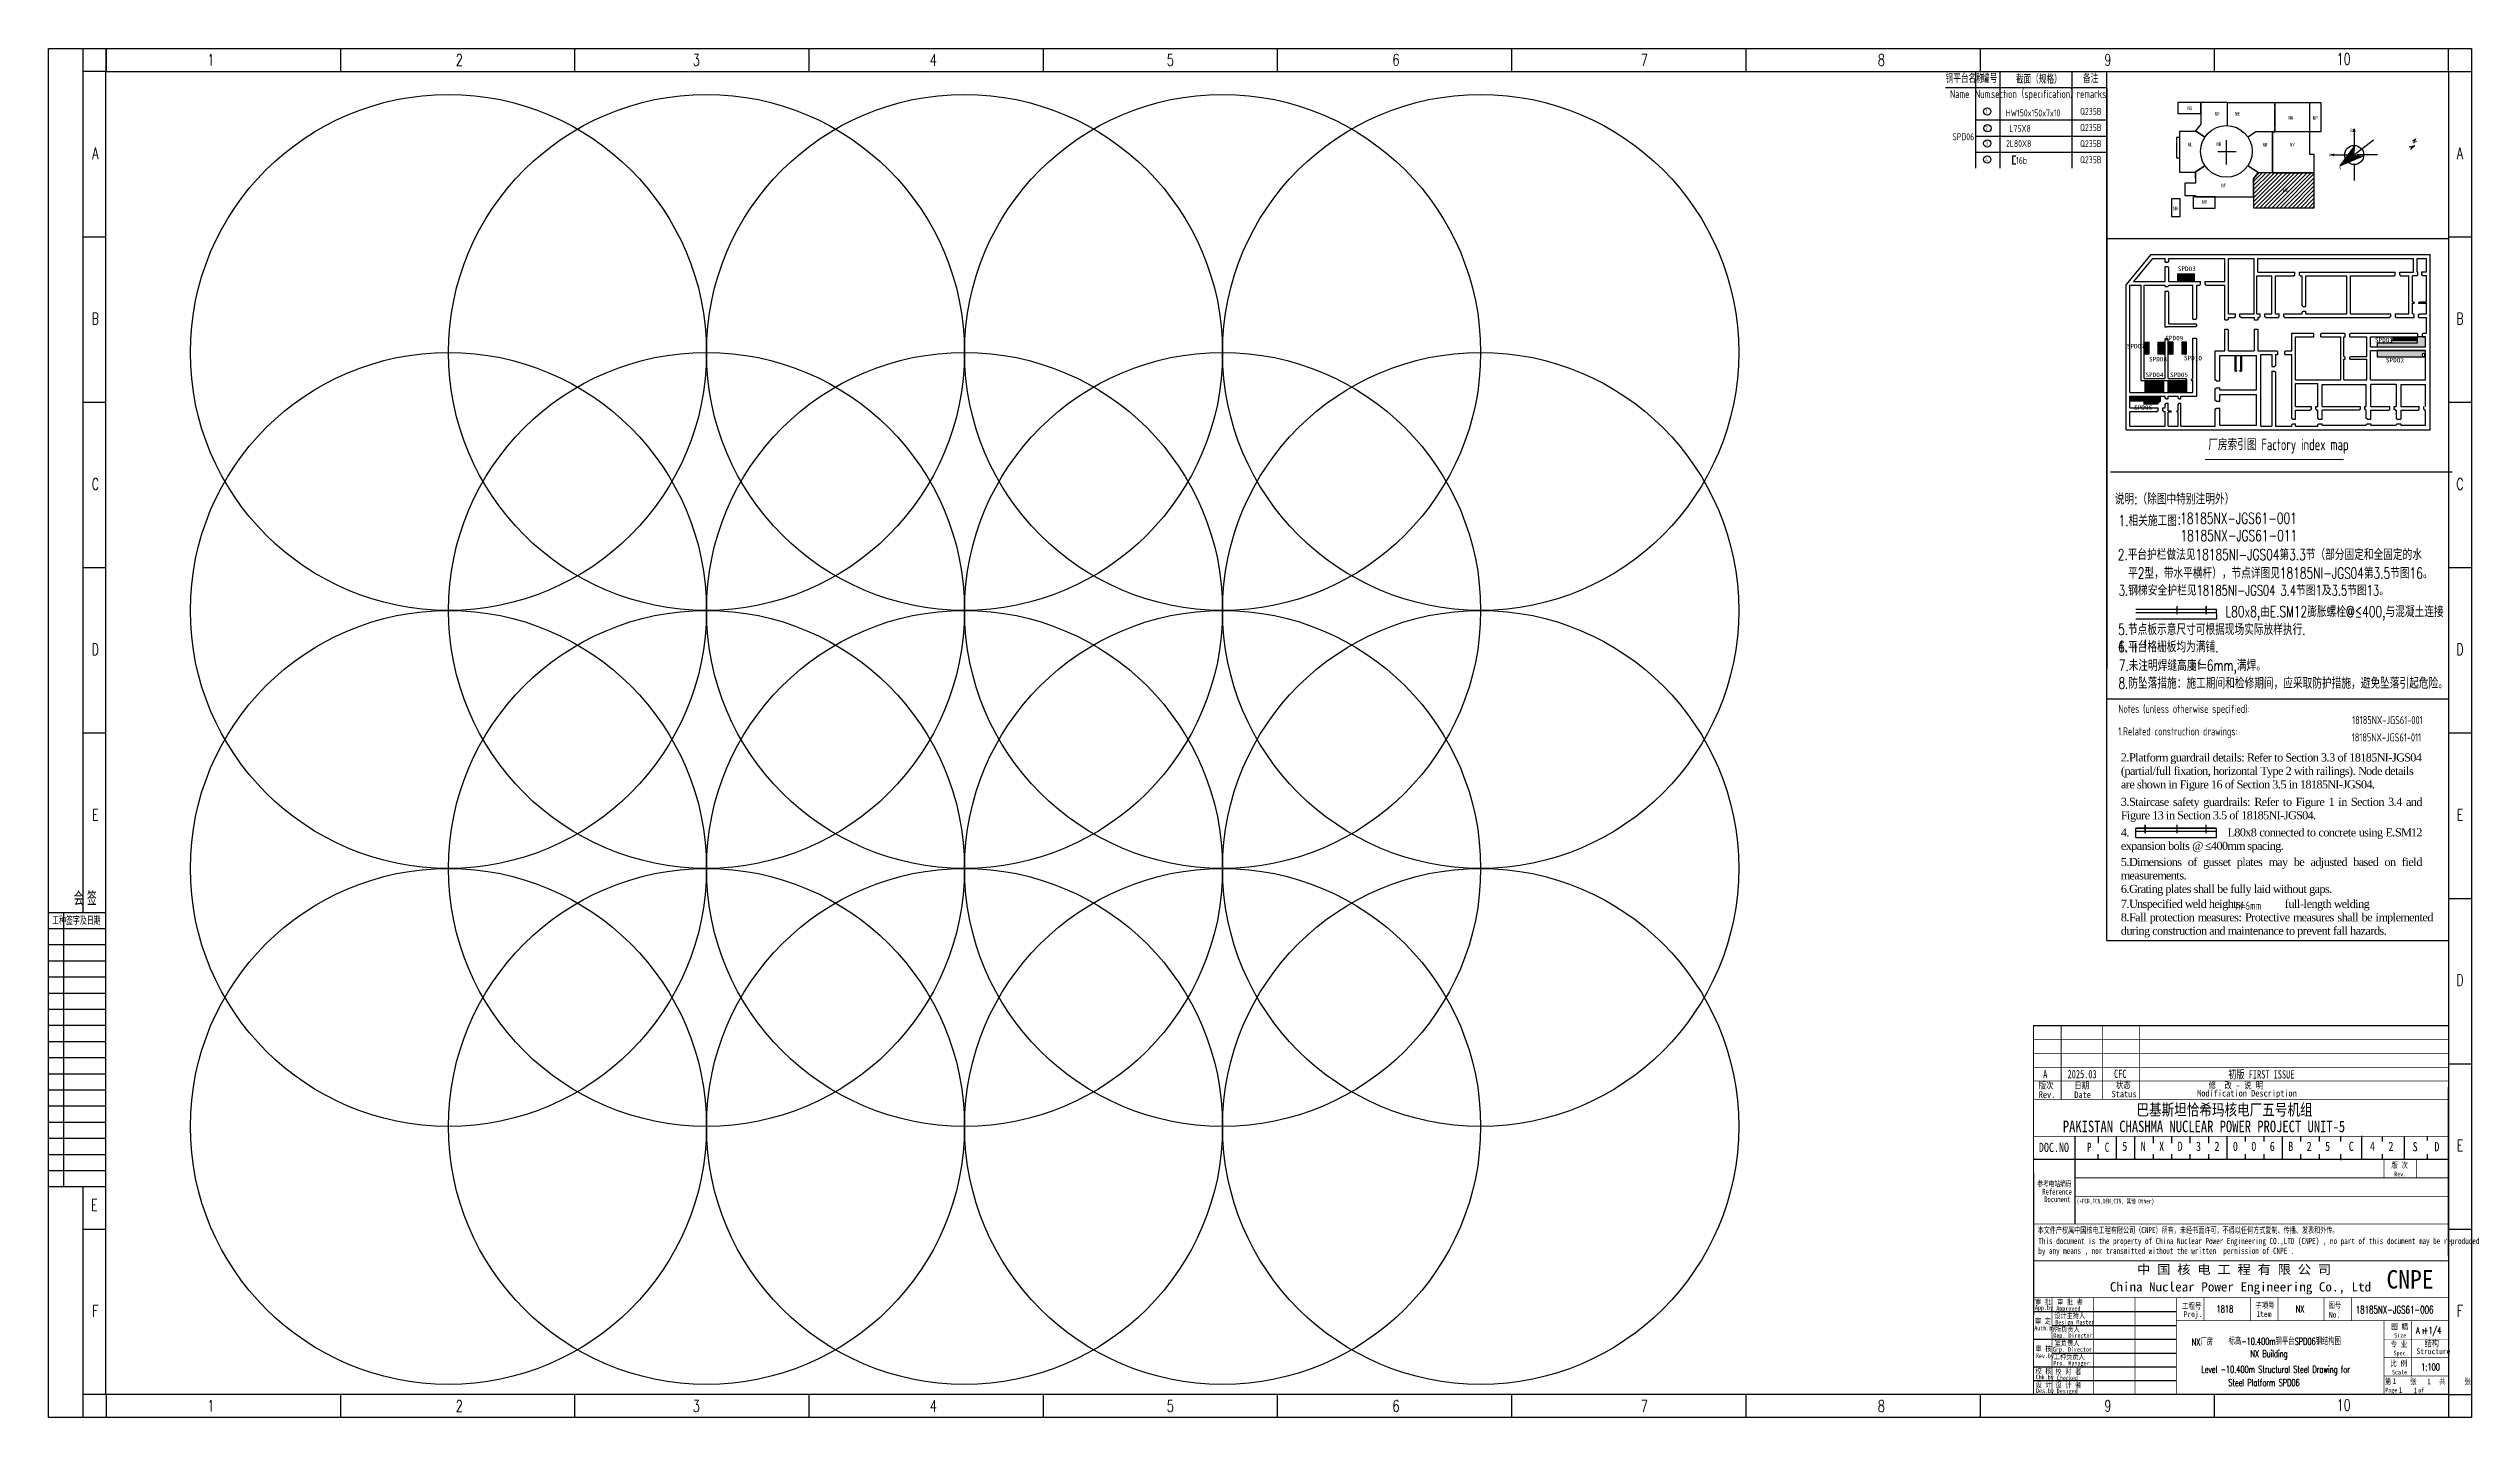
# Model space of a CAD drawing. Extents: x 15627 to 120728, y 407503 to 466903.
import ezdxf
from ezdxf.enums import TextEntityAlignment as Align

# ---------------------------------------------------------------- set-up
doc = ezdxf.new("R2010")
doc.units = 0
for name, pattern in [('CENTER', [2, 1.25, -0.25, 0.25, -0.25]), ('CONTINOUS', [0]), ('DASH', [0.35, 0.25, -0.1]), ('DOTE', [2.42, 2, -0.2, 0.02, -0.2]), ('HIDDEN', [0.375, 0.25, -0.125])]:
    doc.linetypes.add(name, pattern=pattern)
doc.layers.get('0').update_dxf_attribs({"linetype": 'CONTINUOUS'})
for name, color, linetype in [('1', 1, 'CONTINUOUS'), ('C77(文本)', 3, 'CONTINUOUS'), ('DEN202303', 1, 'CONTINUOUS'), ('DOTE', 11, 'DOTE'), ('DX条件钢平台', 52, 'CONTINUOUS'), ('NUM', 7, 'CONTINUOUS'), ('PDIM', 3, 'CONTINUOUS'), ('PUB_TEXT', 7, 'CONTINUOUS'), ('STEEL', 7, 'CONTINUOUS'), ('TEXT', 7, 'CONTINUOUS'), ('TK', 7, 'CONTINUOUS'), ('Wall', 7, 'CONTINUOUS'), ('图框', 4, 'CONTINOUS'), ('土建', 4, 'CONTINUOUS'), ('墙柱标注', 220, 'CONTINUOUS'), ('房间号', 7, 'CONTINUOUS'), ('指北针', 3, 'CONTINUOUS'), ('标注', 3, 'CONTINUOUS'), ('梁__虚线', 4, 'DASH'), ('河北布置专业DX条件2015.6.5', 1, 'CONTINUOUS'), ('看线', 1, 'CONTINUOUS')]:
    doc.layers.add(name, color=color, linetype=linetype)
doc.styles.add('0902', font='tssdeng.shx', dxfattribs={"width": 0.7, "bigfont": 'tssdchn.shx'})
doc.styles.add('1', font='ROMANS', dxfattribs={"width": 0.7, "bigfont": 'HZTXT'})
doc.styles.add('bine', font='binee.shx', dxfattribs={"width": 0.7, "bigfont": 'binec.shx'})
doc.styles.add('CHINESE-3', font='romand.shx', dxfattribs={"width": 0.8, "bigfont": 'ochinese.shx'})
doc.styles.add('HT', font='simhei.ttf')
doc.styles.add('HZ', font='TXT.shx', dxfattribs={"width": 0.7, "bigfont": 'hz.shx'})
doc.styles.add('RH', font='romans.shx', dxfattribs={"width": 0.7, "bigfont": 'hz.shx'})
doc.styles.add('ROMAND', font='romand.shx', dxfattribs={"width": 0.7, "bigfont": 'ochinese.shx'})
doc.styles.add('ROMANT', font='ROMANT')
doc.styles.add('S1', font='tssdeng.shx', dxfattribs={"width": 0.7, "bigfont": 'tssdchn.shx'})
doc.styles.add('TSSD_DIMENSION', font='tssdeng.shx', dxfattribs={"width": 0.7, "bigfont": 'Hztxt.shx'})
doc.styles.add('TSSD_Rein', font='Tssdeng.shx', dxfattribs={"width": 0.7, "bigfont": 'hztxt.shx'})
doc.styles.add('宋体', font='', dxfattribs={"width": 0.7})
doc.styles.add('汉字', font='STFANGSO.TTF', dxfattribs={"width": 0.8, "height": 4})
doc.styles.get('宋体').set_extended_font_data('SimSun')
pattern_1 = [(0, (-269555.184, 890853.217), (0, 27.94), [20.32, -7.62]), (90, (-269555.184, 890853.217), (-27.94, 2e-15), [20.32, -7.62])]
pattern_2 = [(0, (-1668719.114, 3121314.544), (0, 27.94), [20.32, -7.62]), (90, (-1668719.114, 3121314.544), (-27.94, 2e-15), [20.32, -7.62])]

msp = doc.modelspace()

# ---------------------------------------------------------------- texts
at = {"ltscale": 99, "style": 'TSSD_Rein', "width": 0.7}
for s, p in [('钢平台名称', (97919, 465410)), ('编号', (99497, 465410)), ('截面（规格）', (100967, 465379)), ('备注', (103876, 465410))]:
    msp.add_text(s, height=350, dxfattribs=at).set_placement(p)
at = {"style": '0902', "width": 0.7}
for s, p in [('2', (99741, 463533)), ('1', (99729, 464262)), ('3', (99750, 462875)), ('4', (99750, 462175))]:
    msp.add_text(s, height=180, dxfattribs=at).set_placement(p, align=Align.TOP_RIGHT)
for s, p in [('HW150x150x7x10', (100529, 463955)), ('L75X8', (100682, 463283)), ('Q235B', (103746, 464025)), ('Q235B', (103746, 463325)), ('SPD06', (98210, 462920)), ('2L80X8', (100538, 462627)), ('Q235B', (103746, 462625)), ('16b', (100970, 461895)), ('Q235B', (103746, 461925))]:
    msp.add_text(s, height=300, dxfattribs=at).set_placement(p)
at = {"color": 4, "linetype": 'Continuous', "style": '宋体', "width": 0.8}
for s, p in [('巴基斯坦恰希玛核电厂五号机组', (106194, 420609)), ('PAKISTAN CHASHMA NUCLEAR POWER PROJECT UNIT-5', (103000, 419884))]:
    msp.add_text(s, height=500, dxfattribs=at).set_placement(p)
for s, p in [('5', (105577, 418950)), ('N', (106377, 418950)), ('X', (107177, 418950)), ('D', (107977, 418950)), ('3', (108777, 418950)), ('2', (109577, 418950)), ('0', (110377, 418950)), ('B', (112777, 418950)), ('2', (113577, 418950)), ('5', (114377, 418950)), ('C', (115402, 418950)), ('4', (116322, 418950)), ('2', (117122, 418950)), ('S', (118174, 418933)), ('D', (119117, 418933))]:
    msp.add_text(s, height=400, dxfattribs=at).set_placement(p, align=Align.BOTTOM_LEFT)
at = {"color": 2, "linetype": 'Continuous', "style": '宋体', "width": 0.8}
for s, p in [('0', (111177, 418950)), ('6', (111977, 418950))]:
    msp.add_text(s, height=400, dxfattribs=at).set_placement(p, align=Align.BOTTOM_LEFT)
at = {"color": 4, "linetype": 'Continuous', "char_height": 400, "attachment_point": 5, "style": '宋体'}
for s, width, insert in [('P', 577.48, (104148, 419231)), ('C', 676.01, (104915, 419224))]:
    msp.add_mtext_dynamic_manual_height_columns(s, width=width, gutter_width=100, heights=[0], dxfattribs=dict(at, insert=insert))
at = {"layer": '1', "color": 4}
for s, height, style, width, p in [('A', 360, '宋体', 0.7, (102146, 422215)), ('2025.03', 360, '宋体', 0.7, (103206, 422224)), ('CFC', 360, '宋体', 0.7, (105221, 422237)), ('初版 FIRST ISSUE', 360, '宋体', 0.7, (110179, 422212)), ('版次', 288, '汉字', 0.8, (101953, 421768)), ('Rev.', 288, '汉字', 0.8, (101953, 421372)), ('Date', 288, '汉字', 0.8, (103498, 421366)), ('日期 ', 288, '汉字', 0.8, (103498, 421768)), ('Status', 288, '汉字', 0.8, (105115, 421394)), ('状态', 288, '汉字', 0.8, (105306, 421790)), ('Modification Description', 288, '汉字', 0.8, (108823, 421431)), ('修  改 - 说 明', 288, '汉字', 0.8, (109323, 421774)), ('DOC.NO', 400, '宋体', 0.8, (101962, 419024)), ('版 次', 250, '汉字', 0.8, (117247, 418329)), ('Rev.', 200, '汉字', 0.8, (117373, 417970)), ('App.by', 200, '汉字', 0.8, (101794, 412171)), ('审 批', 240, '汉字', 0.8, (101792, 412404)), ('设计主持人', 240, '汉字', 0.8, (102627, 411806)), ('Approved', 200, '汉字', 0.8, (102718, 412137)), ('审 批 者', 240, '汉字', 0.8, (102750, 412396)), ('Proj.', 250, '汉字', 0.8, (108238, 411863)), ('Item', 250, '汉字', 0.8, (111395, 411867)), ('No.', 250, '汉字', 0.8, (114543, 411839)), ('Auth.by', 200, '汉字', 0.8, (101761, 411286)), ('审 定', 240, '汉字', 0.8, (101788, 411574)), ('Dep. Director', 200, '汉字', 0.8, (102590, 410963)), ('所负责人', 240, '汉字', 0.8, (102659, 411220)), ('Design Master', 200, '汉字', 0.8, (102671, 411539)), ('图 幅', 250, '汉字', 0.8, (117247, 411329)), ('Size', 200, '汉字', 0.8, (117373, 410970)), ('审 核', 240, '汉字', 0.8, (101812, 410368)), ('Rev.by', 200, '汉字', 0.8, (101829, 410081)), ('Grp. Director', 200, '汉字', 0.8, (102570, 410361)), ('Pro. Manager', 200, '汉字', 0.8, (102591, 409761)), ('工种负责人', 240, '汉字', 0.8, (102605, 410027)), ('室负责人', 240, '汉字', 0.8, (102648, 410617)), ('比 例', 250, '汉字', 0.8, (117207, 409732)), ('专 业', 250, '汉字', 0.8, (117220, 410561)), ('Spec.', 200, '汉字', 0.8, (117345, 410201)), ('Structure', 250, '汉字', 0.8, (118343, 410253)), ('校 核', 240, '汉字', 0.8, (101813, 409405)), ('设 计', 240, '汉字', 0.8, (101821, 408812)), ('Chk.by', 200, '汉字', 0.8, (101822, 409161)), ('校 对 者', 240, '汉字', 0.8, (102681, 409382)), ('设 计 者', 240, '汉字', 0.8, (102681, 408797)), ('Checked', 200, '汉字', 0.8, (102738, 409125)), ('第     张      共     张', 250, '汉字', 0.8, (116966, 408947)), ('Scale', 200, '汉字', 0.8, (117275, 409372)), ('1', 250, '汉字', 0.8, (117307, 408958)), ('1', 250, '汉字', 0.8, (118802, 408943)), ('Des.by', 200, '汉字', 0.8, (101837, 408567)), ('Desiged', 200, '汉字', 0.8, (102734, 408555)), ('Page       of  ', 200, '汉字', 0.8, (116983, 408592)), ('1', 250, '汉字', 0.8, (117568, 408569)), ('1', 250, '汉字', 0.8, (118205, 408558))]:
    msp.add_text(s, height=height, dxfattribs=dict(at, style=style, width=width)).set_placement(p)
at = {"layer": '1', "color": 4, "ltscale": 0.8}
for s, height, style, width, p in [('参考电站编码', 250, '宋体', 0.7, (101897, 417523)), ('Reference', 250, '宋体', 0.7, (102108, 417178)), ('Document', 250, '宋体', 0.7, (102192, 416848)), ('(+FCR,FCN,DEN,CIN, 其他 Other)', 200, '宋体', 0.7, (103595, 416792)), ('本文件产权属中国核电工程有限公司（CNPE）所有，未经书面许可，不得以任何方式复制、传播、发表和外传。', 270, '宋体', 0.7, (101905, 415503)), ('This document is the property of China Nuclear Power Engineering CO.,LTD (CNPE) , no part of this document may be reproduced ', 270, '宋体', 0.7, (101937, 415029)), ('by any means , nor transmitted without the written  permission of CNPE .', 270, '宋体', 0.7, (101937, 414604)), ('工程号', 250, '汉字', 0.8, (108170, 412215)), ('子项号', 250, '汉字', 0.8, (111349, 412247)), ('图号', 250, '汉字', 0.8, (114521, 412254))]:
    msp.add_text(s, height=height, dxfattribs=dict(at, style=style, width=width)).set_placement(p)
at = {"layer": '1', "color": 4, "style": '宋体'}
for s, width, p, p2 in [('中 国 核 电 工 程 有 限 公 司', 1.015354, (106220, 413729), (114642, 413729)), ('China Nuclear Power Engineering Co., Ltd', 0.990448, (105041, 412974), (116373, 412974))]:
    msp.add_text(s, height=400, dxfattribs=dict(at, width=width)).set_placement(p, p2, align=Align.FIT)
at = {"layer": 'C77(文本)', "style": 'TSSD_Rein', "width": 0.7}
for s, p in [('Name', (98107, 464752)), ('Num.', (99194, 464752)), ('section（specification）', (99888, 464752)), ('remarks', (103588, 464752)), (' Notes (unless otherwise specified):   ', (105238, 438076)), ('1.Related construction drawings:  ', (105401, 437100)), ('18185NX-JGS61-001', (115552, 437587)), ('18185NX-JGS61-011', (115534, 436838)), ('h%%142f', (110495, 429528)), ('=6mm', (110752, 429536, 0))]:
    msp.add_text(s, height=350, dxfattribs=at).set_placement(p)
at = {"layer": 'C77(文本)', "color": 4, "style": 'S1', "width": 0.7}
msp.add_text('厂房索引图 Factory index map', height=498.75, dxfattribs=at).set_placement((109307, 449320, 0), align=Align.BOTTOM_LEFT)
at = {"layer": 'C77(文本)', "color": 7, "linetype": 'Continuous', "style": '1', "width": 0.7}
for s, height, p in [('说明:（除图中特别注明外）', 480, (105253, 447116)), ('1.相关施工图：', 480, (105416, 446177)), ('18185NX-JGS61-001', 480, (108092, 446278)), ('18185NX-JGS61-011', 480, (108107, 445530)), ('2.平台护栏做法见18185NI-JGS04第3.3节（部分固定和全固定的水', 480, (105382, 444704)), ('3.钢梯安全护栏见18185NI-JGS04 3.4节图1及3.5节图13。', 450, (105425, 443167, 0)), ('平2型，带水平横杆），节点详图见18185NI-JGS04第3.5节图16。', 480, (105830, 443900)), ('L80x8,由E.SM12膨胀螺栓@≤400,与混凝土连接', 480, (110058, 442229)), ('5.节点板示意尺寸可根据现场实际放样执行.', 480, (105395, 441456)), ('4.', 480, (105379, 440742)), ('6.平台格栅板均为满铺.', 480, (105395, 440705)), ('7.未注明焊缝高度', 480, (105424, 439893, 0)), ('=6mm,满焊。', 480, (108879, 439895, 0)), ('8.防坠落措施：施工期间和检修期间，应采取防护措施，避免坠落引起危险。', 480, (105409, 439125))]:
    msp.add_text(s, height=height, dxfattribs=at).set_placement(p)
at = {"layer": 'C77(文本)', "char_height": 350, "attachment_point": 1, "style": 'TSSD_Rein'}
for s, width, insert in [('{\\fTimes New Roman|b0|i0|c0|p18;\\W1;\\T0.9;2.Platform guardrail details: Refer to Section 3.3 of 18185NI-JGS04 (partial/full fixation, horizontal Type 2 with railings). Node details are shown in Figure 16 of Section 3.5 in 18185NI-JGS04.}', 13014.8, (105517, 436317)), ('\\pxqj,t3;{\\fTimes New Roman|b0|i0|c0|p18;\\W1;\\T0.9;3.Staircase safety guardrails: Refer to Figure 1 in Section 3.4 and Figure 13 in Section 3.5 of 18185NI-JGS04.  }', 13014.8, (105517, 434392)), ('\\pxqj,t3;{\\fTimes New Roman|b0|i0|c0|p18;\\W1;\\T0.9;4.                                L80x8 connected to concrete using E.SM12 expansion bolts @ \\fTimes New Roman|b0|i0|c134|p18;≤\\fTimes New Roman|b0|i0|c0|p18;400mm spacing.}', 13014.8, (105517, 433066)), ('\\pxqj,t3;{\\fTimes New Roman|b0|i0|c0|p18;\\W1;\\T0.9;5.Dimensions of gusset plates may be adjusted based on field measurements.}', 13014.8, (105517, 431783)), ('\\pxqj,t3;{\\fTimes New Roman|b0|i0|c0|p18;\\W1;\\T0.9;7.Unspecified weld heights:               full-length welding   \\P8.Fall protection measures: Protective measures shall be implemented during construction and maintenance to prevent fall hazards.  }', 13490.1, (105517, 429966)), ('\\pxqj,t3;{\\fTimes New Roman|b0|i0|c0|p18;\\W1;\\T0.9;6.Grating plates shall be fully laid without gaps.  }', 13014.8, (105517, 430613))]:
    msp.add_mtext_dynamic_manual_height_columns(s, width=width, gutter_width=5000, heights=[0], dxfattribs=dict(at, insert=insert))
at = {"layer": 'PUB_TEXT', "color": 4, "style": '宋体', "width": 0.891618}
msp.add_text('CNPE', height=800, dxfattribs=at).set_placement((117042, 413101), (119082, 413101), align=Align.FIT)
at = {"layer": 'TEXT', "style": 'TSSD_Rein', "width": 0.7}
msp.add_text('h%%142f', height=480, dxfattribs=at).set_placement((108576, 439914))
at = {"layer": 'TK', "color": 4}
for s, style, width, p in [('1818', 'ROMAND', 0.7, (109672, 412065)), ('NX', 'ROMAND', 0.7, (113102, 412065)), ('结构', 'CHINESE-3', 0.8, (118692, 410546))]:
    msp.add_text(s, height=300, dxfattribs=dict(at, style=style, width=width)).set_placement(p)
at = {"layer": 'TK', "color": 2, "style": 'RH', "width": 0.7}
for s, p in [('NX厂房', (108590, 410633)), ('NX Building', (111135, 410122)), ('Level -10.400m Structural Steel Drawing for', (109003, 409443)), (' Steel Platform SPD06', (110036, 408868))]:
    msp.add_text(s, height=300, dxfattribs=at).set_placement(p)
at = {"layer": 'TK', "color": 3, "style": 'RH', "width": 0.7}
msp.add_text('标高-10.400m钢平台SPD06钢结构图', height=300, dxfattribs=at).set_placement((110191, 410657))
at = {"layer": 'TK', "color": 0, "style": 'ROMAND', "width": 0.7}
for s, height, p in [('A +1/4', 300, (118318, 411131)), ('1', 200, (118555, 411131))]:
    msp.add_text(s, height=height, dxfattribs=at).set_placement(p)
at = {"layer": 'TK', "style": 'ROMAND', "width": 0.7}
msp.add_text('1:100', height=300, dxfattribs=at).set_placement((118543, 409550))
at = {"layer": '墙柱标注', "style": 'HT'}
for s, p in [('SPD03', (107984, 457246)), ('SPD07', (105775, 453886)), ('SPD09', (107444, 454235)), ('SPD01', (116539, 454152)), ('SPD08', (106737, 453323)), ('SPD10', (108254, 453369)), ('SPD02', (117013, 453278)), ('SPD04', (106585, 452642)), ('SPD05', (107650, 452642)), ('SPD06', (106092, 451226))]:
    msp.add_text(s, height=200, dxfattribs=at).set_placement(p)
at = {"layer": '标注', "color": 4, "ltscale": 0.001, "style": 'ROMAND', "width": 0.7}
msp.add_text('18185NX-JGS61-006', height=320, dxfattribs=at).set_placement((115706, 412023))
at = {"layer": '看线', "linetype": 'CONTINOUS', "style": 'ROMANT'}
msp.add_text('N', height=168, rotation=297.80954, dxfattribs=at).set_placement((118147, 462923))

# ---------------------------------------------------------------- blocks, each defined once
blk = doc.blocks.new('*U5')
at = {"layer": '图框'}
blk.add_line((0, 500), (0, -500), dxfattribs=at)
blk = doc.blocks.new('*U6')
at = {"color": 0, "linetype": 'ByBlock', "lineweight": -2, "transparency": 16777216}
for p in [(0, 0), (10160, 0), (20320, 0), (30480, 0), (40640, 0), (50800, 0), (60960, 0), (71120, 0), (81280, 0), (91440, 0)]:
    blk.add_blockref('*U5', p, dxfattribs=at)
blk = doc.blocks.new('*U7')
at = {"layer": '图框'}
blk.add_line((0, 500), (0, -500), dxfattribs=at)
blk = doc.blocks.new('*U8')
at = {"color": 0, "linetype": 'ByBlock', "lineweight": -2, "transparency": 16777216}
for p in [(0, 0), (10160, 0), (20320, 0), (30480, 0), (40640, 0), (50800, 0), (60960, 0), (71120, 0), (81280, 0), (91440, 0)]:
    blk.add_blockref('*U7', p, dxfattribs=at)
blk = doc.blocks.new('会签')
at = {"color": 0}
for p, q in [((3629.7, -1305.7), (3604.7, -1305.7)), ((3629.7, -1312.7), (3604.7, -1312.7)), ((3611.4, -1424.7), (3611.4, -1305.7)), ((3629.7, -1319.7), (3604.7, -1319.7)), ((3629.7, -1326.7), (3604.7, -1326.7)), ((3629.7, -1333.7), (3604.7, -1333.7)), ((3629.7, -1340.7), (3604.7, -1340.7)), ((3629.7, -1347.7), (3604.7, -1347.7)), ((3629.7, -1354.7), (3604.7, -1354.7)), ((3629.7, -1361.7), (3604.7, -1361.7)), ((3629.7, -1368.7), (3604.7, -1368.7)), ((3629.7, -1375.7), (3604.7, -1375.7)), ((3629.7, -1382.7), (3604.7, -1382.7)), ((3629.7, -1389.7), (3604.7, -1389.7)), ((3629.7, -1396.7), (3604.7, -1396.7)), ((3629.7, -1403.7), (3604.7, -1403.7)), ((3629.7, -1410.7), (3604.7, -1410.7)), ((3629.7, -1417.7), (3604.7, -1417.7)), ((3629.7, -1424.7), (3604.7, -1424.7))]:
    blk.add_line(p, q, dxfattribs=at)
at = {"color": 0, "style": 'bine', "width": 0.7}
for s, height, p in [('会 签  ', 6, (3622.2, -1302.5)), ('工种签字及日期', 3.3, (3616.8, -1310.9))]:
    blk.add_text(s, height=height, dxfattribs=at).set_placement(p, align=Align.CENTER)
blk = doc.blocks.new('A$C68531DCE')
at = {"layer": '1', "color": 7}
blk.add_line((104072, 12392), (104072, 12392), dxfattribs=at)
blk.add_line((104072, 12392), (104072, 12392), dxfattribs=at)
blk.add_line((104072, 12392), (104072, 12392), dxfattribs=at)
blk.add_line((104072, 12392), (104072, 12392), dxfattribs=at)
at = {"layer": '图框'}
for p, q in [((1, 59400), (105101, 59400)), ((1, 0), (1, 59400)), ((1501, 21900), (1501, 59400)), ((2501, 58400), (2501, 59400)), ((104101, 58400), (104101, 59400)), ((105101, 59400), (105101, 0)), ((2501, 58400), (1501, 58400)), ((104101, 58400), (105101, 58400)), ((1501, 51225), (2501, 51225)), ((104101, 51225), (105101, 51225)), ((1501, 44050), (2501, 44050)), ((104101, 44050), (105101, 44050)), ((1501, 36875), (2501, 36875)), ((104101, 36875), (105101, 36875)), ((1501, 29700), (2501, 29700)), ((104101, 29700), (104101, 1000)), ((104101, 29700), (104101, 1000)), ((104101, 29700), (104101, 1000)), ((104101, 29700), (104101, 1000)), ((104101, 29700), (105101, 29700)), ((104101, 22525), (105101, 22525)), ((104101, 15350), (105101, 15350)), ((1501, 0), (1501, 10003)), ((1501, 8175), (2501, 8175)), ((104101, 8175), (105101, 8175)), ((105101, 0), (1, 0)), ((2501, 1000), (1501, 1000)), ((104101, 1000), (104101, 0)), ((104101, 1000), (105101, 1000))]:
    blk.add_line(p, q, dxfattribs=at)
at = {"layer": '图框', "color": 1}
for p, q in [((2493, 1001), (2493, 58401)), ((2501, 58400), (104101, 58400)), ((104101, 58400), (104101, 1000)), ((104101, 1000), (2501, 1000))]:
    blk.add_line(p, q, dxfattribs=at)
at = {"linetype": 'Continuous'}
for name, p in [('*U8', (2501, 58900)), ('*U6', (2501, 500))]:
    blk.add_blockref(name, p, dxfattribs=at)
at = {"color": 0, "xscale": 100, "yscale": 100, "zscale": 100}
blk.add_blockref('会签', (-360469, 152473), dxfattribs=at)
at = {"layer": '图框', "style": 'HZ', "width": 0.7}
for s, p in [('1', (7049, 58656)), ('2', (17819, 58650)), ('3', (28100, 58650)), ('4', (38380, 58650)), ('5', (48660, 58650)), ('6', (58450, 58654)), ('7', (69221, 58650)), ('8', (79502, 58650)), ('9', (89329, 58655)), ('10', (99556, 58689)), ('A', (2034, 54601)), ('A', (104597, 54601)), ('B', (2034, 47426)), ('B', (104597, 47426)), ('C', (2034, 40251)), ('C', (104597, 40251)), ('D', (2034, 33076)), ('D', (104597, 33076)), ('E', (2034, 25901)), ('E', (104597, 25901)), ('D', (104597, 18726)), ('E', (104597, 11551)), ('E', (1989, 8968)), ('F', (2034, 4376)), ('F', (104597, 4376)), ('1', (7049, 256)), ('2', (17819, 250)), ('3', (28100, 250)), ('4', (38380, 250)), ('5', (48660, 250)), ('6', (58450, 254)), ('7', (69221, 250)), ('8', (79502, 250)), ('9', (89329, 255)), ('10', (99556, 289))]:
    blk.add_text(s, height=500, dxfattribs=at).set_placement(p, align=Align.CENTER)
blk = doc.blocks.new('A$C3DE578EB')
at = {"layer": 'Wall', "linetype": 'HIDDEN'}
h = blk.add_hatch(dxfattribs=at)
h.set_pattern_fill('ANSI31', color=2, scale=3, style=0)
h.set_pattern_definition([(45, (-5943.466, 331319.66), (-6.7351921, 6.7351921), [])])
h.paths.add_polyline_path([(4784, 2580), (4754, 2580), (4754, 2540), (4784, 2540)])
h = blk.add_hatch(dxfattribs=at)
h.set_pattern_fill('ANSI31', color=2, scale=3, style=0)
h.set_pattern_definition([(45, (-5755.466, 331319.66), (-6.7351921, 6.7351921), [])])
h.paths.add_polyline_path([(4972, 2580), (4942, 2580), (4942, 2540), (4972, 2540)])
at = {"layer": 'Wall'}
for p, q in [((1071, 7600), (0, 6302)), ((1146, 7440), (321, 6440)), ((1071, 7600), (13192, 7600)), ((1146, 7440), (1700, 7440)), ((1700, 7338), (1700, 7440)), ((1700, 7280), (1700, 7440)), ((1860, 7440), (4282, 7440)), ((1860, 7338), (1860, 7440)), ((1860, 7310), (1860, 7440)), ((4242, 7440), (4282, 7440)), ((4282, 6440), (4282, 7440)), ((4442, 7440), (5552, 7440)), ((4442, 5030), (4442, 7440)), ((5552, 5030), (5552, 7440)), ((5712, 7440), (12472, 7440)), ((5712, 6840), (5712, 7440)), ((12472, 6840), (12472, 7440)), ((12632, 6840), (12632, 7440)), ((12632, 7440), (13032, 7440)), ((13032, 6840), (13032, 7440)), ((13192, 0), (13192, 7600)), ((321, 6440), (1700, 6440)), ((1700, 7280), (1830, 7280)), ((1700, 6440), (1700, 7080)), ((1700, 7080), (1830, 7080)), ((1830, 7310), (1860, 7310)), ((1830, 7280), (1830, 7310)), ((1830, 7050), (1830, 7080)), ((1830, 7050), (1860, 7050)), ((1860, 6440), (1860, 7050)), ((1860, 6440), (3232, 6440)), ((3202, 6310), (3202, 6280)), ((3232, 6310), (3202, 6310)), ((3232, 6310), (3232, 6440)), ((3432, 6440), (4282, 6440)), ((3432, 6310), (3432, 6440)), ((3462, 6310), (3432, 6310)), ((3462, 6280), (3462, 6310)), ((5672, 6680), (6322, 6680)), ((5672, 5030), (5672, 6680)), ((5712, 6840), (7322, 6840)), ((6322, 5030), (6322, 6680)), ((6482, 5030), (6482, 6680)), ((6482, 6680), (7292, 6680)), ((7292, 6710), (7322, 6710)), ((7292, 6680), (7292, 6710)), ((7322, 6710), (7322, 6840)), ((7522, 6710), (7522, 6840)), ((7522, 6840), (11672, 6840)), ((7522, 6710), (7552, 6710)), ((7552, 6680), (7552, 6710)), ((7552, 6680), (7642, 6680)), ((7642, 5380), (7642, 6680)), ((7802, 6680), (9582, 6680)), ((7802, 5350), (7802, 6680)), ((9582, 6460), (9582, 6680)), ((9582, 5030), (9582, 6680)), ((9742, 6680), (11642, 6680)), ((9742, 6460), (9742, 6680)), ((9742, 5030), (9742, 6680)), ((11642, 6680), (11642, 6710)), ((11642, 6710), (11672, 6710)), ((11672, 6710), (11672, 6840)), ((11872, 6710), (11872, 6840)), ((11872, 6840), (12472, 6840)), ((11872, 6710), (11902, 6710)), ((11902, 6680), (11902, 6710)), ((11902, 6680), (12272, 6680)), ((12272, 5030), (12272, 6680)), ((12432, 5560), (12432, 6680)), ((12632, 6680), (12432, 6680)), ((12662, 6840), (12632, 6840)), ((12632, 6680), (12632, 6710)), ((12662, 6710), (12632, 6710)), ((12662, 6710), (12662, 6840)), ((13032, 6840), (12822, 6840)), ((12822, 6840), (12822, 6710)), ((12852, 6710), (12822, 6710)), ((12852, 6710), (12852, 6680)), ((13032, 6680), (12852, 6680)), ((13032, 5560), (13032, 6680)), ((0, 0), (0, 6302)), ((160, 6280), (660, 6280)), ((160, 1620), (160, 6280)), ((660, 2140), (660, 6280)), ((780, 6280), (1700, 6280)), ((780, 2220), (780, 6280)), ((1700, 6220), (1700, 6280)), ((1700, 6220), (1830, 6220)), ((1700, 6020), (1830, 6020)), ((1700, 4480), (1700, 6020)), ((1830, 6220), (1830, 6250)), ((1860, 6250), (1830, 6250)), ((1830, 6020), (1830, 5990)), ((1860, 5990), (1830, 5990)), ((1860, 6280), (2892, 6280)), ((1860, 6250), (1860, 6280)), ((1860, 6250), (1860, 6280)), ((1860, 4600), (1860, 5990)), ((2892, 4800), (2892, 6280)), ((3072, 6280), (3202, 6280)), ((3072, 4830), (3072, 6280)), ((3462, 6280), (4282, 6280)), ((4282, 4770), (4282, 6280)), ((7672, 5380), (7642, 5380)), ((7672, 5350), (7672, 5380)), ((7672, 5350), (7802, 5350)), ((12432, 5560), (12462, 5560)), ((12432, 5500), (12492, 5500)), ((12432, 5030), (12432, 5500)), ((12492, 5530), (12492, 5500)), ((12692, 5530), (12692, 5500)), ((12692, 5500), (13032, 5500)), ((12722, 5560), (13032, 5560)), ((13032, 5030), (13032, 5500)), ((1700, 4450), (1700, 4480)), ((1790, 4450), (1700, 4450)), ((1790, 4480), (3042, 4480)), ((1790, 4480), (1790, 4450)), ((1860, 4600), (2892, 4600)), ((2892, 4800), (3042, 4800)), ((2892, 4600), (3042, 4600)), ((3042, 4800), (3042, 4830)), ((3072, 4830), (3042, 4830)), ((3042, 4600), (3042, 4570)), ((3072, 4570), (3042, 4570)), ((3072, 4510), (3072, 4570)), ((4282, 4770), (4412, 4770)), ((4282, 4370), (4411, 4370)), ((4282, 3430), (4282, 4370)), ((4442, 5030), (4742, 5030)), ((4442, 4870), (4712, 4870)), ((4442, 4800), (4442, 4870)), ((4442, 3430), (4442, 4340)), ((4742, 4900), (4742, 5030)), ((4942, 5030), (5552, 5030)), ((4942, 4900), (4942, 5030)), ((4972, 4870), (5552, 4870)), ((5552, 4870), (5552, 4770)), ((5552, 4770), (5712, 4770)), ((5552, 4370), (5712, 4370)), ((5552, 4370), (5552, 3430)), ((5672, 5030), (5822, 5030)), ((5712, 4870), (5712, 4770)), ((5712, 4870), (5792, 4870)), ((5712, 4370), (5712, 3430)), ((5822, 4900), (5822, 5030)), ((6022, 5030), (6322, 5030)), ((6022, 4900), (6022, 5030)), ((6052, 4870), (6612, 4870)), ((6482, 5030), (6642, 5030)), ((6612, 4870), (6612, 4900)), ((6612, 4900), (6642, 4900)), ((6642, 4900), (6642, 5030)), ((6842, 4900), (6842, 5030)), ((6842, 5030), (7642, 5030)), ((6842, 4900), (6872, 4900)), ((6872, 4870), (6872, 4900)), ((6872, 4870), (11442, 4870)), ((7642, 5030), (7642, 5120)), ((7672, 5120), (7642, 5120)), ((7672, 5150), (7672, 5120)), ((7672, 5150), (7802, 5150)), ((7802, 5030), (7802, 5150)), ((7802, 5030), (9582, 5030)), ((9742, 5030), (11472, 5030)), ((11472, 5030), (11472, 4900)), ((11672, 5030), (12272, 5030)), ((11672, 5030), (11672, 4900)), ((11702, 4870), (12492, 4870)), ((12432, 5030), (12462, 5030)), ((12492, 4870), (12492, 5000)), ((12692, 4870), (12692, 5000)), ((12692, 4870), (13032, 4870)), ((12722, 5030), (13032, 5030)), ((13032, 4200), (13032, 4870)), ((1700, 2220), (1700, 3950)), ((1790, 3950), (1700, 3950)), ((1790, 3920), (1790, 3950)), ((1790, 3920), (1820, 3920)), ((1820, 2220), (1820, 3920)), ((2892, 3980), (3042, 3980)), ((2892, 2220), (2892, 3980)), ((3072, 1460), (3072, 3950)), ((3872, 3430), (4282, 3430)), ((3872, 2150), (3872, 3430)), ((4072, 2120), (4072, 3230)), ((4072, 3230), (4723, 3230)), ((4442, 3430), (5552, 3430)), ((4723, 3230), (4723, 2540)), ((4763, 3230), (4963, 3230)), ((4763, 3230), (4763, 2580)), ((4963, 3230), (4963, 2580)), ((5003, 3230), (5652, 3230)), ((5003, 3230), (5003, 2540)), ((5652, 1740), (5652, 3230)), ((5712, 3430), (6552, 3430)), ((5852, 160), (5852, 3270)), ((5852, 3270), (6322, 3270)), ((6322, 3270), (6322, 2750)), ((6482, 3270), (6482, 2780)), ((6482, 3270), (6582, 3270)), ((6552, 3400), (6552, 3430)), ((6552, 3400), (6582, 3400)), ((6582, 3270), (6582, 3400)), ((6882, 3270), (6882, 3400)), ((6882, 3400), (6912, 3400)), ((6882, 3270), (7192, 3270)), ((6912, 3430), (7192, 3430)), ((6912, 3400), (6912, 3430)), ((7192, 4200), (8112, 4200)), ((7192, 3430), (7192, 4200)), ((7192, 1660), (7192, 3270)), ((7352, 4040), (8142, 4040)), ((7352, 2170), (7352, 4040)), ((8142, 4040), (8142, 4170)), ((8442, 4040), (8442, 4170)), ((8442, 4040), (9322, 4040)), ((8472, 4200), (9472, 4200)), ((9322, 2170), (9322, 4040)), ((9442, 3180), (9442, 4040)), ((9442, 4040), (9502, 4040)), ((9442, 3180), (9472, 3180)), ((9472, 3150), (9472, 3180)), ((9502, 4040), (9502, 4170)), ((9702, 4040), (9702, 4170)), ((9702, 4040), (10442, 4040)), ((9732, 4200), (12632, 4200)), ((9732, 3180), (10442, 3180)), ((9732, 3180), (9732, 3150)), ((10442, 3180), (10442, 4040)), ((10602, 4040), (12662, 4040)), ((10602, 3600), (10602, 4040)), ((10602, 3600), (12992, 3600)), ((10602, 2170), (10602, 3440)), ((10602, 3440), (12992, 3440)), ((12662, 4040), (12662, 4170)), ((12862, 4040), (12862, 4170)), ((12862, 4040), (12992, 4040)), ((12892, 4200), (13032, 4200)), ((12992, 3600), (12992, 4040)), ((12992, 2170), (12992, 3440)), ((660, 2140), (2642, 2140)), ((780, 2220), (1700, 2220)), ((1820, 2220), (2612, 2220)), ((2642, 2140), (2642, 2190)), ((2842, 2140), (2842, 2190)), ((2842, 2140), (2892, 2140)), ((2872, 2220), (2892, 2220)), ((2892, 1620), (2892, 2140)), ((3902, 2120), (4072, 2120)), ((4784, 2540), (4723, 2540)), ((5003, 2540), (4942, 2540)), ((6322, 2750), (6452, 2750)), ((6322, 2550), (6452, 2550)), ((6322, 2550), (6322, 160)), ((6452, 2780), (6482, 2780)), ((6452, 2780), (6452, 2750)), ((6452, 2550), (6452, 2520)), ((6452, 2520), (6482, 2520)), ((6482, 2520), (6482, 160)), ((7352, 2170), (9322, 2170)), ((9442, 3060), (9502, 3060)), ((9442, 2170), (9442, 3060)), ((9442, 2170), (10442, 2170)), ((9502, 3150), (9472, 3150)), ((9502, 3060), (9502, 3150)), ((9702, 3060), (9702, 3150)), ((9732, 3150), (9702, 3150)), ((9702, 3060), (10442, 3060)), ((10442, 2170), (10442, 3060)), ((10602, 2170), (12992, 2170)), ((160, 1620), (2892, 1620)), ((160, 1460), (1700, 1460)), ((160, 960), (160, 1460)), ((1700, 1380), (1700, 1460)), ((1700, 960), (1700, 1120)), ((1730, 1350), (1790, 1350)), ((1820, 1350), (1730, 1350)), ((1730, 1150), (1820, 1150)), ((1820, 1460), (2260, 1460)), ((1820, 1350), (1820, 1460)), ((1820, 820), (1820, 1150)), ((2260, 1380), (2260, 1460)), ((2260, 1380), (2290, 1380)), ((2260, 820), (2260, 1120)), ((2260, 1120), (2290, 1120)), ((2290, 1350), (2290, 1380)), ((2290, 1350), (2380, 1350)), ((2290, 1150), (2380, 1150)), ((2290, 1120), (2290, 1150)), ((2380, 1460), (3072, 1460)), ((2380, 1350), (2380, 1460)), ((2380, 160), (2380, 1150)), ((3872, 1270), (3872, 1790)), ((3902, 1820), (4072, 1820)), ((3902, 1240), (4072, 1240)), ((4072, 1740), (4072, 1820)), ((4072, 1740), (5652, 1740)), ((4072, 1240), (4072, 1540)), ((4072, 1540), (5652, 1540)), ((5652, 200), (5652, 1540)), ((7192, 490), (7192, 1660)), ((7352, 1010), (7352, 2010)), ((7352, 2010), (8312, 2010)), ((7352, 2010), (8312, 2010)), ((8312, 1010), (8312, 2010)), ((8312, 1930), (8312, 2010)), ((8512, 1970), (10422, 1970)), ((8512, 1010), (8512, 1970)), ((8512, 1900), (8512, 1970)), ((10422, 1900), (10422, 1970)), ((10422, 1010), (10422, 1900)), ((11717, 1970), (10622, 1970)), ((10622, 1930), (10622, 1970)), ((10622, 1010), (10622, 1930)), ((11717, 1970), (11717, 1900)), ((11717, 1900), (11717, 1010)), ((11917, 1970), (11917, 1900)), ((11917, 1970), (12992, 1970)), ((11917, 1900), (11917, 1010)), ((12992, 1010), (12992, 1970)), ((0, 0), (13192, 0)), ((160, 960), (1390, 960)), ((160, 160), (160, 800)), ((160, 800), (1360, 800)), ((160, 160), (1700, 160)), ((1360, 800), (1360, 830)), ((1360, 830), (1390, 830)), ((1390, 830), (1390, 960)), ((1590, 960), (1700, 960)), ((1590, 830), (1590, 960)), ((1620, 830), (1590, 830)), ((1620, 800), (1620, 830)), ((1620, 800), (1700, 800)), ((1700, 160), (1700, 800)), ((1820, 820), (1960, 820)), ((1820, 160), (1820, 760)), ((1960, 760), (1820, 760)), ((1820, 160), (2260, 160)), ((1960, 760), (1960, 820)), ((2220, 760), (2220, 820)), ((2260, 820), (2220, 820)), ((2260, 760), (2220, 760)), ((2260, 160), (2260, 760)), ((2260, 160), (2260, 760)), ((2380, 160), (3872, 160)), ((3872, 160), (3872, 910)), ((3902, 940), (4072, 940)), ((4072, 200), (4072, 940)), ((4072, 200), (5652, 200)), ((5852, 160), (6322, 160)), ((6482, 160), (7192, 160)), ((7222, 490), (7192, 490)), ((7192, 160), (7192, 230)), ((7222, 230), (7192, 230)), ((7222, 460), (7222, 490)), ((7222, 460), (7352, 460)), ((7222, 230), (7222, 260)), ((7222, 260), (7352, 260)), ((7352, 850), (8002, 850)), ((7352, 460), (7352, 850)), ((7352, 160), (7352, 260)), ((7352, 160), (8312, 160)), ((8032, 880), (8002, 880)), ((8002, 880), (8002, 850)), ((8262, 880), (8232, 880)), ((8262, 880), (8262, 850)), ((8262, 850), (8312, 850)), ((8312, 490), (8312, 850)), ((8342, 490), (8312, 490)), ((8312, 160), (8312, 230)), ((8342, 230), (8312, 230)), ((8342, 460), (8342, 490)), ((8342, 460), (8512, 460)), ((8342, 230), (8342, 260)), ((8342, 260), (8512, 260)), ((8512, 460), (8512, 850)), ((10132, 850), (8512, 850)), ((8512, 200), (8512, 260)), ((8512, 200), (10422, 200)), ((10162, 880), (10132, 880)), ((10132, 880), (10132, 850)), ((10392, 880), (10362, 880)), ((10392, 880), (10392, 850)), ((10392, 850), (10422, 850)), ((10422, 490), (10422, 850)), ((10452, 490), (10422, 490)), ((10422, 200), (10422, 230)), ((10452, 230), (10422, 230)), ((10452, 460), (10452, 490)), ((10452, 460), (10622, 460)), ((10452, 230), (10452, 260)), ((10452, 260), (10622, 260)), ((10622, 1010), (11437, 1010)), ((10622, 460), (10622, 850)), ((10622, 850), (11407, 850)), ((10622, 200), (10622, 260)), ((10622, 200), (11717, 200)), ((11437, 880), (11407, 880)), ((11407, 880), (11407, 850)), ((11437, 880), (11437, 1010)), ((11637, 1010), (11717, 1010)), ((11637, 880), (11637, 1010)), ((11667, 880), (11637, 880)), ((11667, 880), (11667, 850)), ((11667, 850), (11717, 850)), ((11717, 850), (11717, 490)), ((11717, 850), (11717, 850)), ((11747, 490), (11717, 490)), ((11717, 230), (11717, 200)), ((11747, 230), (11717, 230)), ((11747, 460), (11747, 490)), ((11747, 460), (11917, 460)), ((11747, 230), (11747, 260)), ((11747, 260), (11917, 260)), ((11917, 1010), (12712, 1010)), ((11917, 850), (11917, 460)), ((11917, 850), (12682, 850)), ((11917, 260), (11917, 200)), ((11917, 200), (12992, 200)), ((12712, 880), (12682, 880)), ((12682, 880), (12682, 850)), ((12712, 880), (12712, 1010)), ((12912, 880), (12912, 1010)), ((12942, 880), (12912, 880)), ((12942, 880), (12942, 850)), ((12942, 850), (12992, 850)), ((12942, 850), (12992, 850)), ((12992, 200), (12992, 850)), ((12992, 850), (12992, 850))]:
    blk.add_line(p, q, dxfattribs=at)
for points in [[(12462, 5560), (12462, 5530)], [(12462, 5530), (12492, 5530)], [(12692, 5530), (12722, 5530), (12722, 5560)], [(3042, 4830), (3072, 4830)], [(3042, 4800), (3042, 4830)], [(3042, 4510), (3072, 4510)], [(3042, 4480), (3042, 4510)], [(4411, 4370), (4411, 4340)], [(4412, 4800), (4442, 4800)], [(4412, 4770), (4412, 4800)], [(4412, 4340), (4442, 4340)], [(4712, 4900), (4742, 4900)], [(4712, 4870), (4712, 4900)], [(4942, 4900), (4972, 4900), (4972, 4870)], [(5792, 4900), (5822, 4900)], [(5792, 4870), (5792, 4900)], [(6022, 4900), (6052, 4900), (6052, 4870)], [(11442, 4900), (11472, 4900)], [(11442, 4870), (11442, 4900)], [(11672, 4900), (11702, 4900), (11702, 4870)], [(12462, 5030), (12462, 5000)], [(12462, 5000), (12492, 5000)], [(12692, 5000), (12722, 5000), (12722, 5030)], [(3072, 3950), (3042, 3950), (3042, 3980)], [(8142, 4170), (8112, 4170), (8112, 4200)], [(8472, 4200), (8472, 4170), (8442, 4170)], [(9502, 4170), (9472, 4170), (9472, 4200)], [(9732, 4200), (9732, 4170), (9702, 4170)], [(12662, 4170), (12632, 4170), (12632, 4200)], [(12892, 4200), (12892, 4170), (12862, 4170)], [(2642, 2190), (2612, 2190), (2612, 2220)], [(2872, 2220), (2872, 2190), (2842, 2190)], [(3902, 2150), (3872, 2150)], [(3902, 2120), (3902, 2150)], [(1730, 1380), (1700, 1380)], [(1700, 1120), (1730, 1120), (1730, 1150)], [(1730, 1350), (1730, 1380)], [(3872, 1790), (3902, 1790), (3902, 1820)], [(3902, 1270), (3872, 1270)], [(3902, 1240), (3902, 1270)], [(3872, 910), (3902, 910), (3902, 940)], [(7352, 1010), (8032, 1010), (8032, 880)], [(8232, 880), (8232, 1010), (8312, 1010)], [(8262, 1010), (8312, 1010)], [(8512, 1010), (10162, 1010), (10162, 880)], [(10362, 880), (10362, 1010), (10422, 1010)], [(10392, 850), (10422, 850)], [(12992, 850), (12992, 850)]]:
    blk.add_lwpolyline(points, dxfattribs=at)
for points in [[(4784, 2540), (4754, 2540), (4754, 2580), (4784, 2580)], [(4972, 2540), (4942, 2540), (4942, 2580), (4972, 2580)]]:
    blk.add_lwpolyline(points, close=True, dxfattribs=at)
at = {"layer": 'Wall', "elevation": 0}
blk.add_lwpolyline([(11717, 850), (11717, 850)], dxfattribs=at)
blk = doc.blocks.new('A$C6CBB1B08')
at = {"layer": '河北布置专业DX条件2015.6.5'}
for p, q in [((631, 197), (64, 197)), ((64, 197), (64, 0)), ((631, 197), (631, 0)), ((64, 0), (631, 0))]:
    blk.add_line(p, q, dxfattribs=at)
blk.add_arc((347, 398), 348, 324.64714, 215.35286, dxfattribs=at)
blk = doc.blocks.new('B202491810562')
at = {"layer": '房间号', "linetype": 'ByBlock', "ltscale": 1000}
h = blk.add_hatch(dxfattribs=at)
h.set_pattern_fill('ANSI31', color=256, scale=1000)
h.set_pattern_definition([(45, (-159094.41, 72680.96), (-88.38835, 88.38835), [])])
h.paths.add_polyline_path([(6193, 1904), (4379, 1904), (3769, 1904), (3554, 1644), (3554, 384), (6193, 384)])
h.paths.add_polyline_path([(4808, 1010), (4808, 1278), (5130, 1278), (5130, 1010)], flags=24)
at = {"linetype": 'CENTER', "ltscale": 1500}
for p, q in [((2379, 2258), (2379, 3311)), ((2014, 2828), (2809, 2828))]:
    blk.add_line(p, q, dxfattribs=at)
at = {"layer": '土建', "color": 1, "linetype": 'ByBlock'}
for p, q in [((270, 4948), (270, 4468)), ((1267, 4948), (270, 4948)), ((270, 4468), (1267, 4468)), ((1267, 4468), (1267, 4948)), ((2399, 4948), (1271, 4948)), ((1271, 4948), (1271, 4003)), ((2399, 4948), (4487, 4948)), ((2425, 3946), (2425, 4948)), ((4487, 4948), (4487, 3676)), ((4487, 4785), (4487, 4876)), ((4487, 4696), (4487, 4725)), ((4487, 3879), (4487, 4648)), ((4491, 4948), (5977, 4948)), ((4491, 3676), (4491, 4948)), ((5977, 4948), (5977, 3676)), ((5977, 4948), (6473, 4948)), ((5977, 4948), (5977, 3676)), ((6473, 4948), (6473, 3676)), ((351, 3424), (211, 3424)), ((211, 3424), (211, 2542)), ((1073, 3692), (351, 3692)), ((351, 3692), (351, 1932)), ((1447, 3450), (1040, 3719)), ((1271, 4003), (1041, 3719)), ((1041, 3719), (1446, 3449)), ((1446, 3449), (1073, 3692)), ((3653, 3676), (3311, 3449)), ((3642, 3669), (3311, 3450)), ((3654, 3672), (3316, 3448)), ((4487, 3676), (3653, 3676)), ((4375, 3672), (3654, 3672)), ((4375, 1908), (4375, 3672)), ((4375, 3672), (4375, 1908)), ((5977, 3672), (4379, 3672)), ((4379, 3672), (4379, 1908)), ((4523, 3672), (4407, 3672)), ((4415, 3676), (4487, 3676)), ((4487, 3676), (4487, 3819)), ((5977, 3676), (4491, 3676)), ((6473, 3676), (5977, 3676)), ((5977, 3672), (5977, 2714)), ((211, 2542), (351, 2542)), ((1025, 1932), (1442, 2208)), ((1448, 2206), (1045, 1939)), ((3763, 1907), (3311, 2208)), ((3763, 1907), (3311, 2207)), ((3316, 2208), (3769, 1908)), ((4375, 2924), (4375, 1908)), ((5977, 2714), (6193, 2714)), ((6193, 1908), (6193, 2714)), ((351, 1932), (1025, 1932)), ((1043, 1444), (577, 1444)), ((577, 1444), (577, 916)), ((1045, 1939), (1043, 1444)), ((1045, 1668), (1045, 1939)), ((3550, 1645), (3763, 1907)), ((3550, 856), (3550, 1645)), ((3769, 1904), (3554, 1644)), ((3554, 1644), (3554, 384)), ((3769, 1908), (4375, 1908)), ((4375, 1904), (3769, 1904)), ((4375, 1904), (4379, 1904)), ((4379, 1908), (6193, 1908)), ((4379, 1904), (6193, 1904)), ((6193, 384), (6193, 1904)), ((376, 764), (0, 764)), ((0, 764), (0, 0)), ((0, 0), (376, 0)), ((376, 0), (376, 764)), ((577, 916), (1041, 916)), ((942, 852), (942, 372)), ((1897, 852), (942, 852)), ((942, 372), (1897, 372)), ((1041, 916), (1041, 856)), ((1041, 856), (3550, 856)), ((1897, 372), (1897, 852)), ((1897, 372), (1897, 852)), ((3554, 384), (6193, 384))]:
    blk.add_line(p, q, dxfattribs=at)
at = {"layer": '土建', "color": 3, "linetype": 'ByBlock'}
for p, q in [((8759, 3310), (7315, 2205)), ((7924, 3717), (7924, 2907)), ((6998, 2673), (7924, 2672)), ((7924, 2259), (7924, 1570)), ((8939, 2672), (8042, 2672))]:
    blk.add_line(p, q, dxfattribs=at)
blk.add_lwpolyline([(8336, 2632), (7315, 2205), (7968, 3083)], dxfattribs=at)
at = {"layer": '土建', "color": 1, "linetype": 'ByBlock'}
blk.add_circle((2379, 2828), 1119, dxfattribs=at)
at = {"layer": '土建', "color": 3, "linetype": 'ByBlock'}
blk.add_circle((7924, 2672), 414, dxfattribs=at)
blk.add_point((7690, 2656), dxfattribs=at)
blk.add_point((7690, 2656), dxfattribs=at)
for points in [[(7968, 3083), (7315, 2205), (7925, 2672)], [(7925, 2672), (8336, 2632), (7315, 2205)]]:
    blk.add_solid(points, dxfattribs=at)
at = {"layer": '指北针'}
for p, q in [((7888, 3681), (7924, 3813)), ((7961, 3681), (7924, 3813)), ((7049, 2709), (6917, 2673)), ((7049, 2636), (6917, 2673))]:
    blk.add_line(p, q, dxfattribs=at)
for points in [[(7924, 3717), (7888, 3681), (7924, 3813)], [(7961, 3681), (7924, 3813), (7924, 3717)], [(7013, 2673), (7049, 2709), (6917, 2673)], [(7049, 2636), (6917, 2673), (7013, 2673)]]:
    blk.add_solid(points, dxfattribs=at)
at = {"color": 0, "linetype": 'ByBlock', "width": 0.8}
for s, p in [('NU', (691, 4623)), ('ND', (1867, 4382)), ('NE', (2752, 4382)), ('NA', (5068, 4203)), ('NP', (6129, 4203)), ('NL', (696, 3042)), ('NB', (1944, 3068)), ('NR', (3952, 3032)), ('NY', (5137, 3032)), ('NF', (2150, 1263)), ('NX', (4841, 1064)), ('NH', (68, 267)), ('NV', (1328, 554))]:
    blk.add_text(s, height=160, dxfattribs=at).set_placement(p)
at = {"layer": '指北针', "style": 'TSSD_DIMENSION', "width": 0.7}
for s, p in [('B', (7753, 3668)), ('A', (6814, 2607)), ('N', (7244, 2033))]:
    blk.add_text(s, height=150, dxfattribs=at).set_placement(p)

# ---------------------------------------------------------------- hatches: boundary and pattern name
at = {"layer": 'DX条件钢平台'}
h = msp.add_hatch(dxfattribs=at)
h.set_pattern_fill('ANSI37', color=256, scale=4, style=0)
h.set_pattern_definition([(45, (-250346.008, 998271.708), (-8.98025612, 8.98025612), []), (135, (-250346.008, 998271.708), (-8.98025612, -8.98025612), [])])
h.paths.add_polyline_path([(106745, 454154), (106512, 454154), (106512, 453634), (106745, 453634)])
h.paths.add_polyline_path([(107432, 454154), (107119, 454154), (107119, 453634), (107432, 453634)])
h.paths.add_polyline_path([(107785, 454154), (107552, 454154), (107552, 453634), (107785, 453634)])
h.paths.add_polyline_path([(108359, 454154), (108159, 454154), (108159, 453634), (108359, 453634)])
at = {"layer": '河北布置专业DX条件2015.6.5'}
h = msp.add_hatch(dxfattribs=at)
h.set_pattern_fill('ANGLE', color=256, scale=4)
h.set_pattern_definition([(0, (-247744.534, 955580.484), (0, 27.94), [20.32, -7.62]), (90, (-247744.534, 955580.484), (-27.94, 2e-15), [20.32, -7.62])])
h.paths.add_polyline_path([(108731, 457141), (107987, 457141), (107987, 456791), (107831, 456791), (108731, 456791)])
h = msp.add_hatch(dxfattribs=at)
h.set_pattern_fill('ANGLE', color=256, scale=4)
h.set_pattern_definition(pattern_1)
h.paths.add_polyline_path([(116634, 453956), (118734, 453956), (118734, 454396), (118374, 454396), (118374, 454116), (116634, 454116)])
h = msp.add_hatch(dxfattribs=at)
h.set_pattern_fill('ANGLE', color=256, scale=4)
h.set_pattern_definition(pattern_1)
h.paths.add_polyline_path([(118734, 453516), (118734, 453796), (116634, 453796), (116634, 453516)])
edge = h.paths.add_edge_path(flags=16)
edge.add_line((118695, 453660), (118695, 453547))
edge.add_arc((118654, 453604), 69.5, 54.64714, 305.35286)
edge.add_line((118695, 453660), (118734, 453660))
edge.add_line((118695, 453547), (118734, 453547))
edge.add_line((118734, 453547), (118734, 453660))
h = msp.add_hatch(dxfattribs=at)
h.set_pattern_fill('ANGLE', color=256, scale=4)
h.set_pattern_definition([(0, (98807.48, 781576.11), (0, 27.94), [20.32, -7.62]), (90, (98807.48, 781576.11), (-27.94, 2e-15), [20.32, -7.62])])
h.paths.add_polyline_path([(107393, 451976), (107393, 452496), (106571, 452496), (106571, 451976)])
h = msp.add_hatch(dxfattribs=at)
h.set_pattern_fill('ANGLE', color=256, scale=4)
h.set_pattern_definition([(0, (99798.48, 781576.11), (0, 27.94), [20.32, -7.62]), (90, (99798.48, 781576.11), (-27.94, 2e-15), [20.32, -7.62])])
h.paths.add_polyline_path([(108384, 451976), (108384, 452496), (107562, 452496), (107562, 451976)])
h = msp.add_hatch(dxfattribs=at)
h.set_pattern_fill('ANGLE', color=256, scale=4)
h.set_pattern_definition(pattern_2)
h.paths.add_polyline_path([(107242, 451618), (107242, 451778), (105902, 451778), (105902, 451618)])
h = msp.add_hatch(dxfattribs=at)
h.set_pattern_fill('ANGLE', color=256, scale=4)
h.set_pattern_definition(pattern_2)
h.paths.add_polyline_path([(107242, 451618), (106522, 451618), (106522, 451458), (107082, 451458)])

# ---------------------------------------------------------------- linework, layer by layer
at = {"color": 1}
for p, q in [((104914, 428196), (104914, 465903)), ((104914, 458658), (119728, 458658)), ((105070, 448530), (119884, 448530)), ((104914, 438681), (119728, 438681)), ((104914, 428196), (119728, 428196))]:
    msp.add_line(p, q, dxfattribs=at)
for p, q in [((100820, 462227), (100820, 461903)), ((100957, 462227), (100820, 462227)), ((100820, 461903), (100957, 461903))]:
    msp.add_line(p, q)
at = {"color": 4, "linetype": 'Continuous'}
msp.add_line((103528, 419703), (103528, 415903), dxfattribs=at)
at = {"color": 4}
msp.add_line((104528, 419703), (104528, 419403), dxfattribs=at)
for centre, radius in [((32975, 453715), 11193), ((44169, 453715), 11193), ((55362, 453715), 11193), ((66555, 453715), 11193), ((77749, 453715), 11193), ((99723, 464169), 158), ((99735, 463440), 158), ((99723, 462784), 158), ((99723, 462084), 158), ((32975, 442522), 11193), ((44169, 442522), 11193), ((55362, 442522), 11193), ((66555, 442522), 11193), ((77749, 442522), 11193), ((32975, 431329), 11193), ((44169, 431329), 11193), ((55362, 431329), 11193), ((66555, 431329), 11193), ((77749, 431329), 11193), ((32975, 420135), 11193), ((44169, 420135), 11193), ((55362, 420135), 11193), ((66555, 420135), 11193), ((77749, 420135), 11193)]:
    msp.add_circle(centre, radius)
at = {"layer": '1', "color": 4}
for p, q in [((119695, 421839), (119695, 421839)), ((119695, 421839), (119695, 421839)), ((119695, 421839), (119695, 421839)), ((119695, 421839), (119695, 421839)), ((119695, 421839), (119695, 421839)), ((119695, 421839), (119695, 421839)), ((119695, 421839), (119695, 421839)), ((119695, 421839), (119695, 421839)), ((119728, 414508), (119728, 421839)), ((119728, 414508), (119728, 421839)), ((104528, 419603), (104528, 419603)), ((105328, 418703), (105328, 419703)), ((106128, 418703), (106128, 419703)), ((106928, 419403), (106928, 419703)), ((107728, 419403), (107728, 419703)), ((108528, 419403), (108528, 419703)), ((109328, 419403), (109328, 419703)), ((110128, 418703), (110128, 419703)), ((110928, 419474), (110928, 419703)), ((111728, 419474), (111728, 419703)), ((112528, 418703), (112528, 419703)), ((113328, 419474), (113328, 419703)), ((114128, 419474), (114128, 419703)), ((115065, 419474), (115065, 419703)), ((115965, 418724), (115965, 419724)), ((116865, 419474), (116865, 419674)), ((117815, 418703), (117815, 419703)), ((118815, 419524), (118815, 419713)), ((119698, 420327), (119698, 420327)), ((119698, 420327), (119698, 420327)), ((119698, 420327), (119698, 420327)), ((119698, 420327), (119698, 420327)), ((119728, 418703), (101728, 418703)), ((104528, 418703), (104528, 418924)), ((106928, 418703), (106928, 418924)), ((107728, 418703), (107728, 418924)), ((108528, 418703), (108528, 418924)), ((109328, 418703), (109328, 418924)), ((110928, 418703), (110928, 418924)), ((111728, 418703), (111728, 418924)), ((113328, 418703), (113328, 418924)), ((114128, 418703), (114128, 418924)), ((115065, 418674), (115065, 418924)), ((116865, 418724), (116865, 418924)), ((118815, 418724), (118815, 418924)), ((101728, 412103), (107928, 412103)), ((102528, 411503), (107928, 411503)), ((101728, 410903), (107928, 410903)), ((102528, 410303), (107928, 410303)), ((101728, 409703), (107928, 409703)), ((101728, 409103), (107928, 409103)), ((119728, 408503), (101728, 408503)), ((119728, 408503), (101728, 408503)), ((119728, 408503), (101728, 408503)), ((119728, 408503), (101728, 408503)), ((119728, 408503), (101728, 408503)), ((119728, 408503), (101728, 408503))]:
    msp.add_line(p, q, dxfattribs=at)
at = {"layer": '1', "color": 4, "ltscale": 0.8}
msp.add_line((101728, 418092), (101728, 411942), dxfattribs=at)
at = {"layer": '1', "color": 4, "const_width": 50}
for points in [[(101728, 408503), (119728, 408503), (119728, 424503), (101728, 424503)], [(101728, 414303), (119728, 414303), (119728, 408503), (101728, 408503)]]:
    msp.add_lwpolyline(points, close=True, dxfattribs=at)
at = {"layer": '1', "color": 4}
for points, const_width in [([(101728, 423903), (119728, 423903)], 30), ([(102928, 424503), (102928, 421303)], 30), ([(104728, 424503), (104728, 421303)], 30), ([(106328, 424503), (106328, 421303)], 30), ([(101728, 423303), (119728, 423303)], 30), ([(101728, 422703), (119728, 422703)], 30), ([(101728, 422103), (119728, 422103)], 30), ([(101728, 421303), (119728, 421303)], 30), ([(101728, 419703), (119728, 419703)], 30), ([(103528, 419703), (103528, 415903)], 30), ([(101728, 418703), (119728, 418703)], 30), ([(116928, 418703), (116928, 417903)], 30), ([(118328, 418703), (118328, 417903)], 30), ([(103528, 417903), (119728, 417903)], 30), ([(103528, 417103), (119728, 417103)], 30), ([(101728, 415903), (119728, 415903)], 30), ([(101728, 412703), (119728, 412703)], 30), ([(102528, 412703), (102528, 408503)], 30), ([(102528, 412703), (102528, 408503)], 30), ([(104328, 412703), (104328, 408503)], 30), ([(106128, 412703), (106128, 408503)], 30), ([(107928, 412703), (107928, 408503)], 30), ([(109128, 412703), (109128, 411703)], 25), ([(111128, 412703), (111128, 411703)], 25), ([(112328, 412703), (112328, 411703)], 25), ([(114328, 412703), (114328, 411703)], 25), ([(115528, 412703), (115528, 411703)], 25), ([(107928, 411703), (119728, 411703)], 30), ([(116928, 411703), (116928, 408503)], 30), ([(118128, 411703), (118128, 409303)], 25), ([(119728, 410903), (116928, 410903)], 25), ([(119728, 410103), (116928, 410103)], 25), ([(119728, 409303), (116928, 409303)], 25)]:
    msp.add_lwpolyline(points, dxfattribs=dict(at, const_width=const_width))
at = {"layer": 'C77(文本)', "color": 7, "linetype": 'Continuous'}
for p, q in [((109676, 442154), (109666, 442564)), ((106166, 442434), (109676, 442434)), ((106166, 442154), (109676, 442154)), ((106166, 440692), (106166, 441102)), ((106160, 432664), (106160, 433074)), ((109661, 432664), (109661, 433074)), ((106160, 432944), (109661, 432944)), ((106160, 432664), (109661, 432664))]:
    msp.add_line(p, q, dxfattribs=at)
at = {"layer": 'C77(文本)', "color": 7, "linetype": 'Continuous', "const_width": 62.5}
for points in [[(106166, 442564), (109666, 442564)], [(107956, 442344), (107956, 442714)], [(109216, 442344), (109216, 442714)], [(106576, 440882), (106576, 441252)], [(106160, 433074), (109660, 433074)], [(106570, 432854), (106570, 433224)], [(107950, 432854), (107950, 433224)], [(109210, 432854), (109210, 433224)]]:
    msp.add_lwpolyline(points, dxfattribs=at)
at = {"layer": 'DOTE', "color": 0, "linetype": 'ByBlock', "ltscale": 0.1}
for p, q in [((107785, 454154), (107552, 454154)), ((108359, 454154), (108159, 454154)), ((108359, 453634), (108359, 454154)), ((117254, 454384), (117254, 454394)), ((117254, 454234), (117254, 454244)), ((117310, 454384), (117310, 454244)), ((117366, 454384), (117366, 454244)), ((117422, 454384), (117422, 454244)), ((117478, 454384), (117478, 454244)), ((117534, 454384), (117534, 454244)), ((117590, 454384), (117590, 454244)), ((117646, 454384), (117646, 454244)), ((117702, 454384), (117702, 454244)), ((117758, 454384), (117758, 454244)), ((117814, 454384), (117814, 454244)), ((117870, 454384), (117870, 454244)), ((117926, 454384), (117926, 454244)), ((117982, 454384), (117982, 454244)), ((118038, 454384), (118038, 454244)), ((118094, 454384), (118094, 454244)), ((118150, 454384), (118150, 454244)), ((118206, 454384), (118206, 454244)), ((118262, 454384), (118262, 454244)), ((118318, 454384), (118318, 454244)), ((107432, 453634), (107105, 453634)), ((107785, 453634), (107552, 453634)), ((108359, 453634), (108159, 453634)), ((107082, 451458), (107242, 451618))]:
    msp.add_line(p, q, dxfattribs=at)
at = {"layer": 'DX条件钢平台'}
for p, q in [((118192, 454336), (118330, 454336)), ((118192, 454336), (118330, 454336)), ((118330, 454336), (118278, 454354)), ((118330, 454336), (118278, 454354)), ((107242, 451618), (105902, 451618))]:
    msp.add_line(p, q, dxfattribs=at)
at = {"layer": 'NUM', "color": 6, "const_width": 50}
msp.add_lwpolyline([(109170, 449067), (115180, 449067)], dxfattribs=at)
msp.add_lwpolyline([(109170, 449067), (115180, 449067)], dxfattribs=at)
at = {"layer": 'PDIM'}
for p, q in [((99219, 465903), (99219, 461703)), ((100264, 465903), (100264, 461703)), ((103390, 465903), (103390, 461703)), ((97914, 465203), (104914, 465203)), ((104914, 465181), (104914, 439981)), ((104914, 465181), (104914, 452581)), ((104914, 465181), (104914, 444881)), ((99219, 463803), (104914, 463803)), ((99219, 463103), (104914, 463103)), ((99219, 462403), (104914, 462403))]:
    msp.add_line(p, q, dxfattribs=at)
at = {"layer": 'STEEL', "ltscale": 0.1}
for p, q in [((117254, 454394), (118374, 454394)), ((117254, 454384), (118374, 454384)), ((117254, 454244), (118374, 454244)), ((117254, 454234), (118374, 454234))]:
    msp.add_line(p, q, dxfattribs=at)
at = {"layer": '图框', "color": 4}
msp.add_line((119728, 408503), (101728, 408503), dxfattribs=at)
msp.add_line((119728, 408503), (101728, 408503), dxfattribs=at)
msp.add_line((119728, 408503), (101728, 408503), dxfattribs=at)
msp.add_line((119728, 408503), (101728, 408503), dxfattribs=at)
at = {"layer": '土建'}
for p, q in [((118734, 453956), (118734, 454396)), ((118634, 453956), (118734, 453956))]:
    msp.add_line(p, q, dxfattribs=at)
at = {"layer": '梁__虚线'}
for p, q in [((117254, 454385), (118374, 454385)), ((117254, 454244), (118374, 454244))]:
    msp.add_line(p, q, dxfattribs=at)
at = {"layer": '河北布置专业DX条件2015.6.5'}
for p, q in [((107854, 451976), (107854, 452496)), ((108384, 451976), (108384, 452496))]:
    msp.add_line(p, q, dxfattribs=at)
msp.add_lwpolyline([(116634, 453956), (118734, 453956), (118734, 454396), (118374, 454396), (118374, 454116), (116634, 454116)], close=True, dxfattribs=at)
msp.add_lwpolyline([(118734, 453796), (116634, 453796), (116634, 453516), (118734, 453516), (118734, 453796)], dxfattribs=at)
at = {"layer": '看线', "color": 3, "linetype": 'CONTINOUS'}
for p in [(118022, 462641), (118080, 462524)]:
    msp.add_line(p, (118262, 462688), dxfattribs=at)
for points in [[(118109, 462612), (118022, 462641), (118262, 462688)], [(118080, 462524), (118262, 462688), (118109, 462612)]]:
    msp.add_solid(points, dxfattribs=at)

# ---------------------------------------------------------------- block references
at = {"layer": 'DEN202303'}
msp.add_blockref('B202491810562', (107716, 459608, 0), dxfattribs=at)
at = {"layer": 'DOTE', "color": 0, "linetype": 'ByBlock', "ltscale": 0.1}
msp.add_blockref('A$C3DE578EB', (105742, 450356), dxfattribs=at)
at = {"layer": '墙柱标注', "color": 0, "ltscale": 0.1}
msp.add_blockref('A$C68531DCE', (15627, 407503), dxfattribs=at)
at = {"layer": '河北布置专业DX条件2015.6.5', "xscale": 0.2, "yscale": 0.2, "zscale": 0.2, "rotation": 90}
msp.add_blockref('A$C6CBB1B08', (118734, 453534), dxfattribs=at)

msp.set_redraw_order([(e.dxf.handle, doc.entitydb.next_handle()) for e in msp.query("TEXT MTEXT ATTDEF DIMENSION ARC_DIMENSION")])  # texts and dimensions are drawn at this point

doc.saveas('drawing.dxf')
